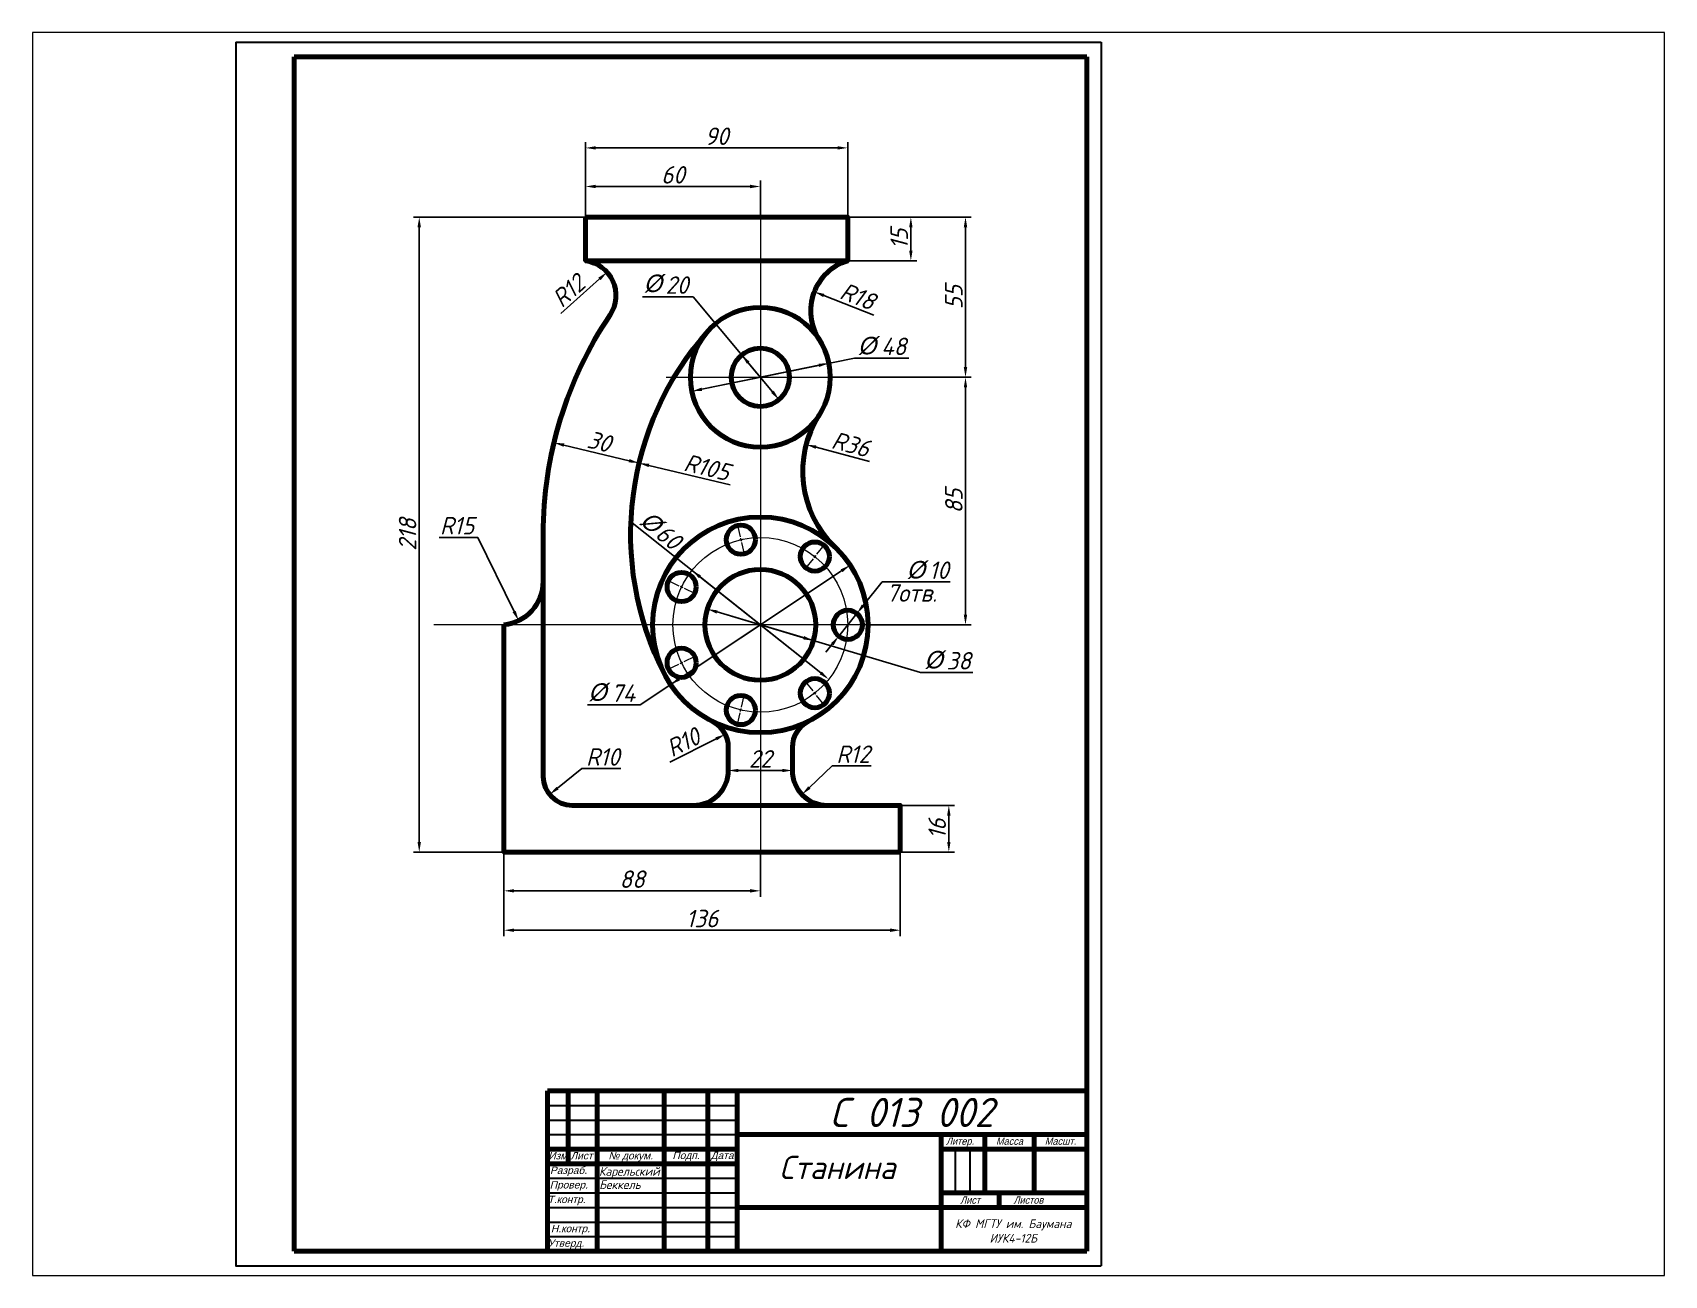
# Paper-space layout 'Layout1' of a CAD drawing. Header units: millimetres. Extents: x 1.05 to 9.45, y 0.8 to 7.2.
# The model-space entities are those that its viewports show. They can reach past a viewport. Long polylines and large blocks are cut down to what shows.
import ezdxf

# ---------------------------------------------------------------- set-up
doc = ezdxf.new("R2010")
doc.units = ezdxf.units.MM
doc.header["$MEASUREMENT"] = 0
doc.header["$PDMODE"] = 35
doc.header["$PDSIZE"] = 2
doc.linetypes.add('CENTER2', pattern=[28.575, 19.05, -3.175, 3.175, -3.175])
for name, color, linetype, lineweight in [('1', 5, 'Continuous', 20), ('axis', 1, 'CENTER2', 20), ('Обводка', 7, 'Continuous', 100), ('Осевые линии', 10, 'CENTER2', 5), ('Простановка размеров', 5, 'Continuous', 5)]:
    doc.layers.add(name, color=color, linetype=linetype, lineweight=lineweight)
doc.styles.add('ESKDWIN', font='arial.ttf', dxfattribs={"width": 0.9, "oblique": 15, "height": 3.5})
doc.styles.get("Standard").update_dxf_attribs({"font": '', "oblique": 15, "height": 3})
doc.styles.add('гост', font='', dxfattribs={"oblique": 15, "height": 6})
doc.styles.add('стиль1', font='comic.ttf', dxfattribs={"oblique": 15, "height": 6})
doc.styles.get('Standard').set_extended_font_data('GOST type B')
doc.styles.get('гост').set_extended_font_data('GOST type B')
doc.dimstyles.new('гост', dxfattribs={"dimtxt": 6, "dimasz": 3.5, "dimexe": 2, "dimexo": 0, "dimgap": 1, "dimtad": 1, "dimdec": 0, "dimrnd": 0.1, "dimdsep": 46, "dimtxsty": 'гост', "dimcen": -2, "dimaunit": 1, "dimadec": 0, "dimazin": 0, "dimtm": 1e-09, "dimtfac": 1, "dimtdec": 0, "dimtmove": 0, "dimatfit": 3, "dimfxl": 1, "dimtolj": 1, "dimarcsym": 0})
doc.dimstyles.new('Копия гост', dxfattribs={"dimtxt": 6, "dimasz": 3.5, "dimexe": 2, "dimexo": 0, "dimgap": 1, "dimtad": 1, "dimdec": 0, "dimrnd": 0.1, "dimdsep": 46, "dimtxsty": 'гост', "dimcen": -2, "dimaunit": 1, "dimadec": 0, "dimazin": 0, "dimtm": 1e-09, "dimtfac": 1, "dimtdec": 0, "dimtmove": 1, "dimatfit": 3, "dimfxl": 1, "dimtolj": 1, "dimarcsym": 0})
doc.dimstyles.new('Копия(2) гост', dxfattribs={"dimtxt": 6, "dimasz": 3.5, "dimexe": 2, "dimexo": 0, "dimgap": 1, "dimtad": 1, "dimdec": 0, "dimrnd": 0.1, "dimdsep": 46, "dimtxsty": 'гост', "dimcen": -2, "dimaunit": 1, "dimadec": 0, "dimazin": 0, "dimtm": 1e-09, "dimtfac": 1, "dimtdec": 0, "dimtmove": 2, "dimatfit": 3, "dimfxl": 1, "dimtolj": 1, "dimarcsym": 0})
doc.dimstyles.new('Копия(3) гост', dxfattribs={"dimtxt": 6, "dimasz": 3.5, "dimexe": 2, "dimexo": 0, "dimgap": 1, "dimtad": 1, "dimtih": 1, "dimtoh": 1, "dimdec": 0, "dimrnd": 0.1, "dimdsep": 46, "dimtxsty": 'гост', "dimcen": -2, "dimaunit": 1, "dimadec": 0, "dimazin": 0, "dimtm": 1e-09, "dimtfac": 1, "dimtdec": 0, "dimtmove": 1, "dimatfit": 3, "dimfxl": 1, "dimtolj": 1, "dimarcsym": 0})
doc.dimstyles.new('Копия(4) гост', dxfattribs={"dimtxt": 6, "dimasz": 3.5, "dimexe": 2, "dimexo": 0, "dimgap": 1, "dimtad": 1, "dimtoh": 1, "dimdec": 0, "dimrnd": 0.1, "dimdsep": 46, "dimtxsty": 'гост', "dimcen": -2, "dimaunit": 1, "dimadec": 0, "dimazin": 0, "dimtm": 1e-09, "dimtfac": 1, "dimtdec": 0, "dimtmove": 1, "dimatfit": 3, "dimfxl": 1, "dimtolj": 1, "dimarcsym": 0})

psp = doc.layouts.get("Layout1")

msp = doc.modelspace()

# ---------------------------------------------------------------- texts
at = {"attachment_point": 1, "style": 'гост'}
for s, width, insert, char_height in [('\\pxqc;С 013 002', 117.6629, (173.11, 57.62), 10), ('Карельский', 21.4431, (124.63, 33.87), 3), ('\\pxqc;Станина', 117.6629, (147.58, 37.74), 8), ('Беккель', 21.4431, (124.7, 29.33), 3), ('\\pxqc;КФ МГТУ им. Баумана\\PИУК4-12Б', 47.9201, (242.85, 15.92), 3)]:
    msp.add_mtext_dynamic_manual_height_columns(s, width=width, gutter_width=30, heights=[0], dxfattribs=dict(at, insert=insert, char_height=char_height))
at = {"layer": 'Простановка размеров', "char_height": 6, "attachment_point": 1}
for s, width, insert, style in [('Ø', 23.8355, (139.96, 340.26), 'стиль1'), ('Ø', 23.8355, (213.45, 318.88), 'стиль1'), ('Ø', 23.8355, (230.21, 241.93), 'стиль1'), ('7отв.', 17.6051, (223.28, 233.94), 'гост'), ('Ø', 23.8355, (236.3, 211.05), 'стиль1'), ('Ø', 23.8355, (120.96, 199.93), 'стиль1')]:
    msp.add_mtext_dynamic_manual_height_columns(s, width=width, gutter_width=30, heights=[0], dxfattribs=dict(at, insert=insert, style=style))
at = {"layer": 'Простановка размеров', "insert": (142.02, 259.62), "char_height": 6, "attachment_point": 1, "rotation": 320.9649, "style": 'стиль1'}
msp.add_mtext_dynamic_manual_height_columns('Ø', width=23.8355, gutter_width=30, heights=[0], dxfattribs=at)

# ---------------------------------------------------------------- blocks, each defined once
blk = doc.blocks.new('ramka')
at = {"lineweight": 30}
for p, q in [((0, 420), (297, 420)), ((297, 420), (297, 0))]:
    blk.add_line(p, q, dxfattribs=at)
at = {"lineweight": 100}
for p, q in [((292, 415), (20, 415)), ((20, 5), (20, 415)), ((292, 415), (292, 5))]:
    blk.add_line(p, q, dxfattribs=at)
at = {"layer": '1', "color": 0, "linetype": 'Continuous'}
blk.add_line((292, 60), (107, 60), dxfattribs=at)
at = {"layer": '1', "color": 0, "lineweight": 100}
for p, q in [((107, 60), (292, 60)), ((114, 35), (114, 60)), ((124, 5), (124, 60)), ((147, 5), (147, 60)), ((162, 5), (162, 60)), ((172, 5), (172, 60)), ((172, 45), (292, 45)), ((242, 5), (242, 45)), ((257, 25), (257, 45)), ((274, 25), (274, 45)), ((107, 40), (172, 40)), ((242, 40), (292, 40)), ((107, 35), (172, 35)), ((242, 25), (292, 25)), ((262, 20), (262, 25)), ((262, 20), (262, 25)), ((172, 20), (292, 20)), ((20, 5), (292, 5))]:
    blk.add_line(p, q, dxfattribs=at)
at = {"layer": '1', "color": 0, "linetype": 'Continuous', "lineweight": 100}
blk.add_line((107, 60), (107, 5), dxfattribs=at)
at = {"layer": '1', "color": 0, "lineweight": 30}
for p, q in [((107, 55), (172, 55)), ((107, 50), (172, 50)), ((107, 45), (172, 45)), ((247, 25), (247, 40)), ((252, 25), (252, 40)), ((107, 30), (172, 30)), ((107, 25), (172, 25)), ((107, 20), (172, 20)), ((107, 15), (172, 15)), ((107, 10), (172, 10))]:
    blk.add_line(p, q, dxfattribs=at)
at = {"layer": '1', "color": 0}
blk.add_line((274, 25), (274, 45), dxfattribs=at)
at = {"layer": '1', "color": 0, "lineweight": 30}
blk.add_lwpolyline([(0, 420), (0, 0), (297, 0)], dxfattribs=at)
at = {"layer": 'axis'}
blk.add_line((0, 420), (0, 420), dxfattribs=at)
at = {"layer": '1', "color": 0, "char_height": 2.5, "style": 'ESKDWIN'}
for s, insert, width, attachment_point in [('{\\fArial CE|b0|i0|c204|p34;Литер.}', (243.72, 44), 13.2814, 1), ('{\\fArial CE|b0|i0|c204|p34;Масса}', (265.5, 42.73), 17, 5), ('{\\fArial CE|b0|i0|c204|p34;Масшт.}', (283, 42.73), 18, 5), ('{\\fArial CE|b0|i0|c204|p34;Лист}', (252, 22.5), 20, 5), ('{\\fArial CE|b0|i0|c204|p34;Листов}', (272, 22.5), 20, 5)]:
    blk.add_mtext(s, dxfattribs=dict(at, insert=insert, width=width, attachment_point=attachment_point))
at = {"layer": '1', "color": 0, "char_height": 2.5}
for s, insert, width, attachment_point in [('{\\fArial CE|b0|i0|c204|p34;Изм}', (110.5, 37.73), 6.3066, 5), ('{\\fArial CE|b0|i0|c204|p34;Разраб.}', (107.81, 34), 16.1913, 1), ('{\\fArial CE|b0|i0|c204|p34;Лист}', (114.85, 39), 9.1528, 1), ('{\\fArial|b0|i0|c204|p34;№ \\fArial CE|b0|i0|c204|p34;докум.}', (135.5, 39), 22.323, 2), ('{\\fArial CE|b0|i0|c204|p34;Подп.}', (154.5, 37.5), 15, 5), ('{\\fArial CE|b0|i0|c204|p34;Дата}', (166.87, 37.5), 7.4659, 5), ('{\\fArial CE|b0|i0|c204|p34;Провер.}', (107.72, 29), 16.278, 1), ('{\\fArial CE|b0|i0|c204|p34;Т.контр.}', (107, 24), 17, 1), ('{\\fArial CE|b0|i0|c204|p34;Н.контр.}', (108.14, 14), 15.8614, 1), ('{\\fArial CE|b0|i0|c204|p34;Утверд.}', (107, 9), 17, 1)]:
    blk.add_mtext(s, dxfattribs=dict(at, insert=insert, width=width, attachment_point=attachment_point))
blk = doc.blocks.new('*D2')
at = {"layer": 'Defpoints', "color": 0, "transparency": 16777216}
for p in [(210, 360), (231.65, 360), (210, 345)]:
    blk.add_point(p, dxfattribs=at)
at = {"layer": 'Простановка размеров', "color": 0, "lineweight": -2, "transparency": 16777216}
for p, q in [((210, 360), (233.65, 360)), ((231.65, 348.5), (231.65, 356.5)), ((210, 345), (233.65, 345))]:
    blk.add_line(p, q, dxfattribs=at)
at = {"layer": 'Простановка размеров', "color": 0, "transparency": 16777216}
for points in [[(231.07, 356.5), (232.23, 356.5), (231.65, 360)], [(231.07, 348.5), (232.23, 348.5), (231.65, 345)]]:
    blk.add_solid(points, dxfattribs=at)
at = {"layer": 'Простановка размеров', "color": 0, "transparency": 16777216, "insert": (227.65, 352.5), "char_height": 6, "attachment_point": 5, "rotation": 90, "style": 'гост'}
blk.add_mtext('\\A1;15', dxfattribs=at)
blk = doc.blocks.new('*D3')
at = {"layer": 'Defpoints', "color": 0, "transparency": 16777216}
for p in [(210, 360), (250.4, 360), (204, 305)]:
    blk.add_point(p, dxfattribs=at)
at = {"layer": 'Простановка размеров', "color": 0, "lineweight": -2, "transparency": 16777216}
for p, q in [((210, 360), (252.4, 360)), ((250.4, 308.5), (250.4, 356.5)), ((204, 305), (252.4, 305))]:
    blk.add_line(p, q, dxfattribs=at)
at = {"layer": 'Простановка размеров', "color": 0, "transparency": 16777216}
for points in [[(249.82, 356.5), (250.98, 356.5), (250.4, 360)], [(249.82, 308.5), (250.98, 308.5), (250.4, 305)]]:
    blk.add_solid(points, dxfattribs=at)
at = {"layer": 'Простановка размеров', "color": 0, "transparency": 16777216, "insert": (246.4, 332.5), "char_height": 6, "attachment_point": 5, "rotation": 90, "style": 'гост'}
blk.add_mtext('\\A1;55', dxfattribs=at)
blk = doc.blocks.new('*D4')
at = {"layer": 'Defpoints', "color": 0, "transparency": 16777216}
for p in [(204, 305), (217, 220), (250.4, 220)]:
    blk.add_point(p, dxfattribs=at)
at = {"layer": 'Простановка размеров', "color": 0, "lineweight": -2, "transparency": 16777216}
for p, q in [((204, 305), (252.4, 305)), ((250.4, 301.5), (250.4, 223.5)), ((217, 220), (252.4, 220))]:
    blk.add_line(p, q, dxfattribs=at)
at = {"layer": 'Простановка размеров', "color": 0, "transparency": 16777216}
for points in [[(249.82, 301.5), (250.98, 301.5), (250.4, 305)], [(249.82, 223.5), (250.98, 223.5), (250.4, 220)]]:
    blk.add_solid(points, dxfattribs=at)
at = {"layer": 'Простановка размеров', "color": 0, "transparency": 16777216, "insert": (246.4, 262.5), "char_height": 6, "attachment_point": 5, "rotation": 90, "style": 'гост'}
blk.add_mtext('\\A1;85', dxfattribs=at)
blk = doc.blocks.new('*D5')
at = {"layer": 'Defpoints', "color": 0, "transparency": 16777216}
for p in [(180, 370.5), (120, 360), (180, 360)]:
    blk.add_point(p, dxfattribs=at)
at = {"layer": 'Простановка размеров', "color": 0, "lineweight": -2, "transparency": 16777216}
for p, q in [((120, 360), (120, 372.5)), ((123.5, 370.5), (176.5, 370.5)), ((180, 360), (180, 372.5))]:
    blk.add_line(p, q, dxfattribs=at)
at = {"layer": 'Простановка размеров', "color": 0, "transparency": 16777216}
for points in [[(123.5, 371.09), (123.5, 369.92), (120, 370.5)], [(176.5, 371.09), (176.5, 369.92), (180, 370.5)]]:
    blk.add_solid(points, dxfattribs=at)
at = {"layer": 'Простановка размеров', "color": 0, "transparency": 16777216, "insert": (150, 374.5), "char_height": 6, "attachment_point": 5, "style": 'гост'}
blk.add_mtext('\\A1;60', dxfattribs=at)
blk = doc.blocks.new('*D6')
at = {"layer": 'Defpoints', "color": 0, "transparency": 16777216}
for p in [(210, 383.75), (120, 360), (210, 360)]:
    blk.add_point(p, dxfattribs=at)
at = {"layer": 'Простановка размеров', "color": 0, "lineweight": -2, "transparency": 16777216}
for p, q in [((120, 360), (120, 385.75)), ((123.5, 383.75), (206.5, 383.75)), ((210, 360), (210, 385.75))]:
    blk.add_line(p, q, dxfattribs=at)
at = {"layer": 'Простановка размеров', "color": 0, "transparency": 16777216}
for points in [[(123.5, 384.33), (123.5, 383.17), (120, 383.75)], [(206.5, 384.33), (206.5, 383.17), (210, 383.75)]]:
    blk.add_solid(points, dxfattribs=at)
at = {"layer": 'Простановка размеров', "color": 0, "transparency": 16777216, "insert": (165, 387.75), "char_height": 6, "attachment_point": 5, "style": 'гост'}
blk.add_mtext('\\A1;90', dxfattribs=at)
blk = doc.blocks.new('*D7')
at = {"layer": 'Defpoints', "color": 0, "transparency": 16777216}
for p in [(228, 158), (228, 142), (244.68, 142)]:
    blk.add_point(p, dxfattribs=at)
at = {"layer": 'Простановка размеров', "color": 0, "lineweight": -2, "transparency": 16777216}
for p, q in [((228, 158), (246.68, 158)), ((244.68, 154.5), (244.68, 145.5)), ((228, 142), (246.68, 142))]:
    blk.add_line(p, q, dxfattribs=at)
at = {"layer": 'Простановка размеров', "color": 0, "transparency": 16777216}
for points in [[(244.1, 154.5), (245.27, 154.5), (244.68, 158)], [(244.1, 145.5), (245.27, 145.5), (244.68, 142)]]:
    blk.add_solid(points, dxfattribs=at)
at = {"layer": 'Простановка размеров', "color": 0, "transparency": 16777216, "insert": (240.68, 150), "char_height": 6, "attachment_point": 5, "rotation": 90, "style": 'гост'}
blk.add_mtext('\\A1;16', dxfattribs=at)
blk = doc.blocks.new('*D8')
at = {"layer": 'Defpoints', "color": 0, "transparency": 16777216}
for p in [(92, 142), (180, 142), (180, 128.69)]:
    blk.add_point(p, dxfattribs=at)
at = {"layer": 'Простановка размеров', "color": 0, "lineweight": -2, "transparency": 16777216}
for p, q in [((92, 142), (92, 126.69)), ((180, 142), (180, 126.69)), ((95.5, 128.69), (176.5, 128.69))]:
    blk.add_line(p, q, dxfattribs=at)
at = {"layer": 'Простановка размеров', "color": 0, "transparency": 16777216}
for points in [[(95.5, 129.28), (95.5, 128.11), (92, 128.69)], [(176.5, 129.28), (176.5, 128.11), (180, 128.69)]]:
    blk.add_solid(points, dxfattribs=at)
at = {"layer": 'Простановка размеров', "color": 0, "transparency": 16777216, "insert": (136, 132.69), "char_height": 6, "attachment_point": 5, "style": 'гост'}
blk.add_mtext('\\A1;88', dxfattribs=at)
blk = doc.blocks.new('*D9')
at = {"layer": 'Defpoints', "color": 0, "transparency": 16777216}
for p in [(92, 142), (228, 142), (228, 115.17)]:
    blk.add_point(p, dxfattribs=at)
at = {"layer": 'Простановка размеров', "color": 0, "lineweight": -2, "transparency": 16777216}
for p, q in [((92, 142), (92, 113.17)), ((228, 142), (228, 113.17)), ((95.5, 115.17), (224.5, 115.17))]:
    blk.add_line(p, q, dxfattribs=at)
at = {"layer": 'Простановка размеров', "color": 0, "transparency": 16777216}
for points in [[(95.5, 115.76), (95.5, 114.59), (92, 115.17)], [(224.5, 115.76), (224.5, 114.59), (228, 115.17)]]:
    blk.add_solid(points, dxfattribs=at)
at = {"layer": 'Простановка размеров', "color": 0, "transparency": 16777216, "insert": (160, 119.18), "char_height": 6, "attachment_point": 5, "style": 'гост'}
blk.add_mtext('\\A1;136', dxfattribs=at)
blk = doc.blocks.new('*D10')
at = {"layer": 'Defpoints', "color": 0, "transparency": 16777216}
for p in [(62.94, 360), (120, 360), (92, 142)]:
    blk.add_point(p, dxfattribs=at)
at = {"layer": 'Простановка размеров', "color": 0, "lineweight": -2, "transparency": 16777216}
for p, q in [((120, 360), (60.94, 360)), ((62.94, 145.5), (62.94, 356.5)), ((92, 142), (60.94, 142))]:
    blk.add_line(p, q, dxfattribs=at)
at = {"layer": 'Простановка размеров', "color": 0, "transparency": 16777216}
for points in [[(62.35, 356.5), (63.52, 356.5), (62.94, 360)], [(62.35, 145.5), (63.52, 145.5), (62.94, 142)]]:
    blk.add_solid(points, dxfattribs=at)
at = {"layer": 'Простановка размеров', "color": 0, "transparency": 16777216, "insert": (58.94, 251), "char_height": 6, "attachment_point": 5, "rotation": 90, "style": 'гост'}
blk.add_mtext('\\A1;218', dxfattribs=at)
blk = doc.blocks.new('*D11')
at = {"layer": 'Defpoints', "color": 0, "transparency": 16777216}
for p in [(127.4, 341.1), (118.46, 333.1)]:
    blk.add_point(p, dxfattribs=at)
at = {"layer": 'Простановка размеров', "color": 0, "lineweight": -2, "transparency": 16777216}
blk.add_line((111.52, 326.89), (124.79, 338.77), dxfattribs=at)
at = {"layer": 'Простановка размеров', "color": 0, "transparency": 16777216}
blk.add_solid([(124.4, 339.2), (125.18, 338.33), (127.4, 341.1)], dxfattribs=at)
at = {"layer": 'Простановка размеров', "color": 0, "transparency": 16777216, "insert": (114.19, 334.64), "char_height": 6, "attachment_point": 5, "rotation": 41.8279, "style": 'гост'}
blk.add_mtext('\\A1;R12', dxfattribs=at)
blk = doc.blocks.new('*D12')
at = {"layer": 'Defpoints', "color": 0, "transparency": 16777216}
for p in [(198.51, 334.35), (215.28, 327.79)]:
    blk.add_point(p, dxfattribs=at)
at = {"layer": 'Простановка размеров', "color": 0, "lineweight": -2, "transparency": 16777216}
blk.add_line((218.92, 326.37), (201.77, 333.07), dxfattribs=at)
at = {"layer": 'Простановка размеров', "color": 0, "transparency": 16777216}
blk.add_solid([(201.99, 333.62), (201.56, 332.53), (198.51, 334.35)], dxfattribs=at)
at = {"layer": 'Простановка размеров', "color": 0, "transparency": 16777216, "insert": (213.43, 332.81), "char_height": 6, "attachment_point": 5, "rotation": 338.6382, "style": 'гост'}
blk.add_mtext('\\A1;R18', dxfattribs=at)
blk = doc.blocks.new('*D13')
at = {"layer": 'Defpoints', "color": 0, "transparency": 16777216}
for p in [(195.75, 281.89), (230.55, 272.67)]:
    blk.add_point(p, dxfattribs=at)
at = {"layer": 'Простановка размеров', "color": 0, "lineweight": -2, "transparency": 16777216}
blk.add_line((217.48, 276.13), (199.13, 281), dxfattribs=at)
at = {"layer": 'Простановка размеров', "color": 0, "transparency": 16777216}
blk.add_solid([(199.28, 281.56), (198.98, 280.43), (195.75, 281.89)], dxfattribs=at)
at = {"layer": 'Простановка размеров', "color": 0, "transparency": 16777216, "insert": (211.02, 281.99), "char_height": 6, "attachment_point": 5, "rotation": 345.1585, "style": 'гост'}
blk.add_mtext('\\A1;R36', dxfattribs=at)
blk = doc.blocks.new('*D14')
at = {"layer": 'Defpoints', "color": 0, "transparency": 16777216}
for p in [(167.94, 182.42), (159, 177.95)]:
    blk.add_point(p, dxfattribs=at)
at = {"layer": 'Простановка размеров', "color": 0, "lineweight": -2, "transparency": 16777216}
blk.add_line((148.89, 172.9), (164.81, 180.86), dxfattribs=at)
at = {"layer": 'Простановка размеров', "color": 0, "transparency": 16777216}
blk.add_solid([(164.55, 181.38), (165.07, 180.34), (167.94, 182.42)], dxfattribs=at)
at = {"layer": 'Простановка размеров', "color": 0, "transparency": 16777216, "insert": (153.5, 179.67), "char_height": 6, "attachment_point": 5, "rotation": 26.5573, "style": 'гост'}
blk.add_mtext('\\A1;R10', dxfattribs=at)
blk = doc.blocks.new('*D15')
at = {"layer": 'Defpoints', "color": 0, "transparency": 16777216}
for p in [(138.35, 275.55), (240.47, 251.11)]:
    blk.add_point(p, dxfattribs=at)
at = {"layer": 'Простановка размеров', "color": 0, "lineweight": -2, "transparency": 16777216}
blk.add_line((169.69, 268.05), (141.76, 274.73), dxfattribs=at)
at = {"layer": 'Простановка размеров', "color": 0, "transparency": 16777216}
blk.add_solid([(141.89, 275.3), (141.62, 274.16), (138.35, 275.55)], dxfattribs=at)
at = {"layer": 'Простановка размеров', "color": 0, "transparency": 16777216, "insert": (161.65, 274.08), "char_height": 6, "attachment_point": 5, "rotation": 346.5398, "style": 'гост'}
blk.add_mtext('\\A1;R105', dxfattribs=at)
blk = doc.blocks.new('*D16')
at = {"layer": 'Defpoints', "color": 0, "transparency": 16777216}
for p in [(109.18, 282.53), (109.18, 282.53), (138.35, 275.55)]:
    blk.add_point(p, dxfattribs=at)
at = {"layer": 'Простановка размеров', "color": 0, "lineweight": -2, "transparency": 16777216}
for p, q in [((109.18, 282.53), (109.64, 284.47)), ((134.95, 276.36), (112.58, 281.72)), ((138.35, 275.55), (138.82, 277.49))]:
    blk.add_line(p, q, dxfattribs=at)
at = {"layer": 'Простановка размеров', "color": 0, "transparency": 16777216}
for points in [[(112.72, 282.28), (112.44, 281.15), (109.18, 282.53)], [(135.08, 276.93), (134.81, 275.79), (138.35, 275.55)]]:
    blk.add_solid(points, dxfattribs=at)
at = {"layer": 'Простановка размеров', "color": 0, "transparency": 16777216, "insert": (124.7, 282.93), "char_height": 6, "attachment_point": 5, "rotation": 346.5398, "style": 'гост'}
blk.add_mtext('\\A1;30', dxfattribs=at)
blk = doc.blocks.new('*D17')
at = {"layer": 'Defpoints', "color": 0, "transparency": 16777216}
for p in [(169, 170), (191, 170), (191, 170)]:
    blk.add_point(p, dxfattribs=at)
at = {"layer": 'Простановка размеров', "color": 0, "lineweight": -2, "transparency": 16777216}
for p, q in [((169, 170), (169, 172)), ((172.5, 170), (187.5, 170)), ((191, 170), (191, 172))]:
    blk.add_line(p, q, dxfattribs=at)
at = {"layer": 'Простановка размеров', "color": 0, "transparency": 16777216}
for points in [[(172.5, 170.58), (172.5, 169.42), (169, 170)], [(187.5, 170.58), (187.5, 169.42), (191, 170)]]:
    blk.add_solid(points, dxfattribs=at)
at = {"layer": 'Простановка размеров', "color": 0, "transparency": 16777216, "insert": (180, 174), "char_height": 6, "attachment_point": 5, "style": 'гост'}
blk.add_mtext('\\A1;22', dxfattribs=at)
blk = doc.blocks.new('*D18')
at = {"layer": 'Defpoints', "color": 0, "transparency": 16777216}
for p in [(156.53, 238.69), (203.47, 201.31)]:
    blk.add_point(p, dxfattribs=at)
at = {"layer": 'Простановка размеров', "color": 0, "lineweight": -2, "transparency": 16777216}
blk.add_line((135.97, 255.06), (200.73, 203.49), dxfattribs=at)
at = {"layer": 'Простановка размеров', "color": 0, "transparency": 16777216}
blk.add_solid([(201.09, 203.95), (200.37, 203.04), (203.47, 201.31)], dxfattribs=at)
at = {"layer": 'Простановка размеров', "color": 0, "transparency": 16777216, "insert": (145.68, 252.45), "char_height": 6, "attachment_point": 5, "rotation": 321.4685, "style": 'гост'}
blk.add_mtext('\\A1;  60', dxfattribs=at)
blk = doc.blocks.new('*D19')
at = {"layer": 'Defpoints', "color": 0, "transparency": 16777216}
for p in [(156.53, 238.69), (203.47, 201.31)]:
    blk.add_point(p, dxfattribs=at)
at = {"layer": 'Простановка размеров', "color": 0, "lineweight": -2, "transparency": 16777216}
blk.add_line((159.27, 236.51), (200.73, 203.49), dxfattribs=at)
at = {"layer": 'Простановка размеров', "color": 0, "transparency": 16777216}
for points in [[(159.63, 236.96), (158.91, 236.05), (156.53, 238.69)], [(201.09, 203.95), (200.37, 203.04), (203.47, 201.31)]]:
    blk.add_solid(points, dxfattribs=at)
blk = doc.blocks.new('*D20')
at = {"layer": 'Defpoints', "color": 0, "transparency": 16777216}
for p in [(161.79, 225.42), (198.21, 214.58)]:
    blk.add_point(p, dxfattribs=at)
at = {"layer": 'Простановка размеров', "color": 0, "lineweight": -2, "transparency": 16777216}
for p, q in [((234.92, 203.66), (165.14, 224.42)), ((252.97, 203.66), (234.92, 203.66))]:
    blk.add_line(p, q, dxfattribs=at)
at = {"layer": 'Простановка размеров', "color": 0, "transparency": 16777216}
blk.add_solid([(165.31, 224.98), (164.98, 223.86), (161.79, 225.42)], dxfattribs=at)
at = {"layer": 'Простановка размеров', "color": 0, "transparency": 16777216, "insert": (244.44, 207.67), "char_height": 6, "attachment_point": 5, "style": 'гост'}
blk.add_mtext('\\A1;  38', dxfattribs=at)
blk = doc.blocks.new('*D21')
at = {"layer": 'Defpoints', "color": 0, "transparency": 16777216}
for p in [(161.79, 225.42), (198.21, 214.58)]:
    blk.add_point(p, dxfattribs=at)
at = {"layer": 'Простановка размеров', "color": 0, "lineweight": -2, "transparency": 16777216}
blk.add_line((194.86, 215.58), (165.14, 224.42), dxfattribs=at)
at = {"layer": 'Простановка размеров', "color": 0, "transparency": 16777216}
for points in [[(165.31, 224.98), (164.98, 223.86), (161.79, 225.42)], [(195.02, 216.14), (194.69, 215.02), (198.21, 214.58)]]:
    blk.add_solid(points, dxfattribs=at)
blk = doc.blocks.new('*D22')
at = {"layer": 'Defpoints', "color": 0, "transparency": 16777216}
for p in [(173.6, 312.68), (186.4, 297.32)]:
    blk.add_point(p, dxfattribs=at)
at = {"layer": 'Простановка размеров', "color": 0, "lineweight": -2, "transparency": 16777216}
for p, q in [((139.51, 332.65), (156.96, 332.65)), ((156.96, 332.65), (184.16, 300.01))]:
    blk.add_line(p, q, dxfattribs=at)
at = {"layer": 'Простановка размеров', "color": 0, "transparency": 16777216}
blk.add_solid([(184.61, 300.38), (183.71, 299.63), (186.4, 297.32)], dxfattribs=at)
at = {"layer": 'Простановка размеров', "color": 0, "transparency": 16777216, "insert": (147.73, 336.65), "char_height": 6, "attachment_point": 5, "style": 'гост'}
blk.add_mtext('\\A1;  20', dxfattribs=at)
blk = doc.blocks.new('*D23')
at = {"layer": 'Defpoints', "color": 0, "transparency": 16777216}
for p in [(203.51, 309.82), (156.49, 300.18)]:
    blk.add_point(p, dxfattribs=at)
at = {"layer": 'Простановка размеров', "color": 0, "lineweight": -2, "transparency": 16777216}
for p, q in [((212.29, 311.61), (159.92, 300.89)), ((230.94, 311.61), (212.29, 311.61))]:
    blk.add_line(p, q, dxfattribs=at)
at = {"layer": 'Простановка размеров', "color": 0, "transparency": 16777216}
blk.add_solid([(159.8, 301.46), (160.03, 300.32), (156.49, 300.18)], dxfattribs=at)
at = {"layer": 'Простановка размеров', "color": 0, "transparency": 16777216, "insert": (222.12, 315.61), "char_height": 6, "attachment_point": 5, "style": 'гост'}
blk.add_mtext('\\A1;  48', dxfattribs=at)
blk = doc.blocks.new('*D24')
at = {"layer": 'Defpoints', "color": 0, "transparency": 16777216}
for p in [(203.51, 309.82), (156.49, 300.18)]:
    blk.add_point(p, dxfattribs=at)
at = {"layer": 'Простановка размеров', "color": 0, "lineweight": -2, "transparency": 16777216}
blk.add_line((200.08, 309.11), (159.92, 300.89), dxfattribs=at)
at = {"layer": 'Простановка размеров', "color": 0, "transparency": 16777216}
for points in [[(199.97, 309.68), (200.2, 308.54), (203.51, 309.82)], [(159.8, 301.46), (160.03, 300.32), (156.49, 300.18)]]:
    blk.add_solid(points, dxfattribs=at)
blk = doc.blocks.new('*D25')
at = {"layer": 'Defpoints', "color": 0, "transparency": 16777216}
for p in [(173.6, 312.68), (186.4, 297.32)]:
    blk.add_point(p, dxfattribs=at)
at = {"layer": 'Простановка размеров', "color": 0, "lineweight": -2, "transparency": 16777216}
blk.add_line((184.16, 300.01), (175.84, 309.99), dxfattribs=at)
at = {"layer": 'Простановка размеров', "color": 0, "transparency": 16777216}
for points in [[(176.29, 310.37), (175.39, 309.62), (173.6, 312.68)], [(184.61, 300.38), (183.71, 299.63), (186.4, 297.32)]]:
    blk.add_solid(points, dxfattribs=at)
blk = doc.blocks.new('*D26')
at = {"layer": 'Defpoints', "color": 0, "transparency": 16777216}
for p in [(210.8, 240.51), (149.2, 199.49)]:
    blk.add_point(p, dxfattribs=at)
at = {"layer": 'Простановка размеров', "color": 0, "lineweight": -2, "transparency": 16777216}
for p, q in [((138.76, 192.54), (207.88, 238.57)), ((120.72, 192.54), (138.76, 192.54))]:
    blk.add_line(p, q, dxfattribs=at)
at = {"layer": 'Простановка размеров', "color": 0, "transparency": 16777216}
blk.add_solid([(207.56, 239.05), (208.21, 238.08), (210.8, 240.51)], dxfattribs=at)
at = {"layer": 'Простановка размеров', "color": 0, "transparency": 16777216, "insert": (129.24, 196.54), "char_height": 6, "attachment_point": 5, "style": 'гост'}
blk.add_mtext('\\A1;  74', dxfattribs=at)
blk = doc.blocks.new('*D27')
at = {"layer": 'Defpoints', "color": 0, "transparency": 16777216}
for p in [(210.8, 240.51), (149.2, 199.49)]:
    blk.add_point(p, dxfattribs=at)
at = {"layer": 'Простановка размеров', "color": 0, "lineweight": -2, "transparency": 16777216}
blk.add_line((152.12, 201.43), (207.88, 238.57), dxfattribs=at)
at = {"layer": 'Простановка размеров', "color": 0, "transparency": 16777216}
for points in [[(207.56, 239.05), (208.21, 238.08), (210.8, 240.51)], [(151.79, 201.92), (152.44, 200.95), (149.2, 199.49)]]:
    blk.add_solid(points, dxfattribs=at)
blk = doc.blocks.new('*D28')
at = {"layer": 'Defpoints', "color": 0, "transparency": 16777216}
for p in [(213.12, 223.91), (206.88, 216.09)]:
    blk.add_point(p, dxfattribs=at)
at = {"layer": 'Простановка размеров', "color": 0, "lineweight": -2, "transparency": 16777216}
for p, q in [((221.77, 234.77), (215.3, 226.65)), ((245.18, 234.77), (221.77, 234.77)), ((206.88, 216.09), (213.12, 223.91)), ((204.7, 213.35), (202.52, 210.62))]:
    blk.add_line(p, q, dxfattribs=at)
at = {"layer": 'Простановка размеров', "color": 0, "transparency": 16777216}
for points in [[(214.84, 227.01), (215.75, 226.28), (213.12, 223.91)], [(204.25, 213.72), (205.16, 212.99), (206.88, 216.09)]]:
    blk.add_solid(points, dxfattribs=at)
at = {"layer": 'Простановка размеров', "color": 0, "transparency": 16777216, "insert": (233.97, 238.77), "char_height": 6, "attachment_point": 5, "style": 'гост'}
blk.add_mtext('\\A1;    10   ', dxfattribs=at)
blk = doc.blocks.new('*D29')
at = {"layer": 'Defpoints', "color": 0, "transparency": 16777216}
for p in [(203, 170), (194.28, 161.76)]:
    blk.add_point(p, dxfattribs=at)
at = {"layer": 'Простановка размеров', "color": 0, "lineweight": -2, "transparency": 16777216}
for p, q in [((204.69, 171.6), (196.82, 164.16)), ((217.99, 171.6), (204.69, 171.6))]:
    blk.add_line(p, q, dxfattribs=at)
at = {"layer": 'Простановка размеров', "color": 0, "transparency": 16777216}
blk.add_solid([(196.42, 164.58), (197.22, 163.74), (194.28, 161.76)], dxfattribs=at)
at = {"layer": 'Простановка размеров', "color": 0, "transparency": 16777216, "insert": (211.84, 175.6), "char_height": 6, "attachment_point": 5, "style": 'гост'}
blk.add_mtext('\\A1;R12', dxfattribs=at)
blk = doc.blocks.new('*D30')
at = {"layer": 'Defpoints', "color": 0, "transparency": 16777216}
for p in [(115.47, 168), (107.65, 161.76)]:
    blk.add_point(p, dxfattribs=at)
at = {"layer": 'Простановка размеров', "color": 0, "lineweight": -2, "transparency": 16777216}
for p, q in [((118.79, 170.65), (110.39, 163.94)), ((132.1, 170.65), (118.79, 170.65))]:
    blk.add_line(p, q, dxfattribs=at)
at = {"layer": 'Простановка размеров', "color": 0, "transparency": 16777216}
blk.add_solid([(110.03, 164.4), (110.75, 163.49), (107.65, 161.76)], dxfattribs=at)
at = {"layer": 'Простановка размеров', "color": 0, "transparency": 16777216, "insert": (125.95, 174.65), "char_height": 6, "attachment_point": 5, "style": 'гост'}
blk.add_mtext('\\A1;R10', dxfattribs=at)
blk = doc.blocks.new('*D31')
at = {"layer": 'Defpoints', "color": 0, "transparency": 16777216}
for p in [(90.47, 234.92), (97.05, 221.44)]:
    blk.add_point(p, dxfattribs=at)
at = {"layer": 'Простановка размеров', "color": 0, "lineweight": -2, "transparency": 16777216}
for p, q in [((69.78, 250.05), (83.08, 250.05)), ((83.08, 250.05), (95.51, 224.59))]:
    blk.add_line(p, q, dxfattribs=at)
at = {"layer": 'Простановка размеров', "color": 0, "transparency": 16777216}
blk.add_solid([(96.04, 224.84), (94.99, 224.33), (97.05, 221.44)], dxfattribs=at)
at = {"layer": 'Простановка размеров', "color": 0, "transparency": 16777216, "insert": (75.93, 254.05), "char_height": 6, "attachment_point": 5, "style": 'гост'}
blk.add_mtext('\\A1;R15', dxfattribs=at)
blk = doc.blocks.new('*U33')
at = {"layer": 'Осевые линии', "color": 0, "linetype": 'CENTER2', "transparency": 16777216}
for p, q in [((-5.12, 0), (-1, 0)), ((0, 0.5), (0, 0.76)), ((1, 0), (5.12, 0)), ((0, -0.62), (0, -0.5))]:
    blk.add_line(p, q, dxfattribs=at)
at = {"layer": 'Осевые линии', "color": 0, "linetype": 'Continuous', "transparency": 16777216}
for p, q in [((-0.5, 0), (0.5, 0)), ((0, -0.5), (0, 0.5))]:
    blk.add_line(p, q, dxfattribs=at)
blk = doc.blocks.new('*U34')
at = {"layer": 'Осевые линии', "color": 0, "linetype": 'CENTER2', "transparency": 16777216}
for p, q in [((-5.12, 0), (-1, 0)), ((0, 0.5), (0, 0.62)), ((1, 0), (5.12, 0)), ((0, -0.62), (0, -0.5))]:
    blk.add_line(p, q, dxfattribs=at)
at = {"layer": 'Осевые линии', "color": 0, "linetype": 'Continuous', "transparency": 16777216}
for p, q in [((-0.5, 0), (0.5, 0)), ((0, -0.5), (0, 0.5))]:
    blk.add_line(p, q, dxfattribs=at)
blk = doc.blocks.new('*U35')
at = {"layer": 'Осевые линии', "color": 0, "linetype": 'CENTER2', "transparency": 16777216}
for p, q in [((-5.12, 0), (-1, 0)), ((0, 0.5), (0, 0.62)), ((1, 0), (5.12, 0)), ((0, -0.62), (0, -0.5))]:
    blk.add_line(p, q, dxfattribs=at)
at = {"layer": 'Осевые линии', "color": 0, "linetype": 'Continuous', "transparency": 16777216}
for p, q in [((-0.5, 0), (0.5, 0)), ((0, -0.5), (0, 0.5))]:
    blk.add_line(p, q, dxfattribs=at)
blk = doc.blocks.new('*U36')
at = {"layer": 'Осевые линии', "color": 0, "linetype": 'CENTER2', "transparency": 16777216}
for p, q in [((0, 0.5), (0, 0.62)), ((-5.12, 0), (-1, 0)), ((0, -0.62), (0, -0.5)), ((1, 0), (5.12, 0))]:
    blk.add_line(p, q, dxfattribs=at)
at = {"layer": 'Осевые линии', "color": 0, "linetype": 'Continuous', "transparency": 16777216}
for p, q in [((0, -0.5), (0, 0.5)), ((-0.5, 0), (0.5, 0))]:
    blk.add_line(p, q, dxfattribs=at)
blk = doc.blocks.new('*U37')
at = {"layer": 'Осевые линии', "color": 0, "linetype": 'CENTER2', "transparency": 16777216}
for p, q in [((-5.12, 0), (-1, 0)), ((0, 0.5), (0, 0.62)), ((1, 0), (5.12, 0)), ((0, -0.62), (0, -0.5))]:
    blk.add_line(p, q, dxfattribs=at)
at = {"layer": 'Осевые линии', "color": 0, "linetype": 'Continuous', "transparency": 16777216}
for p, q in [((-0.5, 0), (0.5, 0)), ((0, -0.5), (0, 0.5))]:
    blk.add_line(p, q, dxfattribs=at)
blk = doc.blocks.new('*U38')
at = {"layer": 'Осевые линии', "color": 0, "linetype": 'CENTER2', "transparency": 16777216}
for p, q in [((-5.12, 0), (-1, 0)), ((0, 0.5), (0, 0.62)), ((1, 0), (5.12, 0)), ((0, -0.62), (0, -0.5))]:
    blk.add_line(p, q, dxfattribs=at)
at = {"layer": 'Осевые линии', "color": 0, "linetype": 'Continuous', "transparency": 16777216}
for p, q in [((-0.5, 0), (0.5, 0)), ((0, -0.5), (0, 0.5))]:
    blk.add_line(p, q, dxfattribs=at)
blk = doc.blocks.new('*U39')
at = {"layer": 'Осевые линии', "color": 0, "linetype": 'CENTER2', "transparency": 16777216}
for p, q in [((-5.12, 0), (-1, 0)), ((0, 0.5), (0, 0.62)), ((1, 0), (5.12, 0)), ((0, -0.62), (0, -0.5))]:
    blk.add_line(p, q, dxfattribs=at)
at = {"layer": 'Осевые линии', "color": 0, "linetype": 'Continuous', "transparency": 16777216}
for p, q in [((-0.5, 0), (0.5, 0)), ((0, -0.5), (0, 0.5))]:
    blk.add_line(p, q, dxfattribs=at)

# ---------------------------------------------------------------- dimensions: what is measured, and where the dimension line sits
at = {"layer": 'Простановка размеров'}
for base, p1, p2, picture, middle in [((210, 383.75), (120, 360), (210, 360), '*D6', (165, 387.75)), ((180, 370.5), (120, 360), (180, 360), '*D5', (150, 374.5)), ((191, 170), (169, 170), (191, 170), '*D17', (180, 174)), ((180, 128.69), (92, 142), (180, 142), '*D8', (136, 132.69)), ((228, 115.17), (92, 142), (228, 142), '*D9', (160, 119.18))]:
    dim = msp.add_linear_dim(base=base, p1=p1, p2=p2, dimstyle='гост', dxfattribs=at)
    dim.commit()
    dim.dimension.update_dxf_attribs({"geometry": picture, "text_midpoint": middle})
for base, p1, p2, picture, middle in [((62.94, 360), (92, 142), (120, 360), '*D10', (58.94, 251)), ((250.4, 360), (204, 305), (210, 360), '*D3', (246.4, 332.5)), ((231.65, 360), (210, 345), (210, 360), '*D2', (227.65, 352.5)), ((244.68, 142), (228, 158), (228, 142), '*D7', (240.68, 150))]:
    dim = msp.add_linear_dim(base=base, p1=p1, p2=p2, angle=90, dimstyle='гост', dxfattribs=at)
    dim.commit()
    dim.dimension.update_dxf_attribs({"geometry": picture, "text_midpoint": middle})
for center, mpoint, dimstyle, picture, middle in [((118.46, 333.1), (127.4, 341.1), 'гост', '*D11', (116.85, 331.66)), ((215.28, 327.79), (198.51, 334.35), 'гост', '*D12', (211.98, 329.08)), ((230.55, 272.67), (195.75, 281.89), 'гост', '*D13', (209.99, 278.12)), ((240.47, 251.11), (138.35, 275.55), 'гост', '*D15', (160.72, 270.19)), ((90.47, 234.92), (97.05, 221.44), 'Копия(4) гост', '*D31', (83.08, 250.05)), ((159, 177.95), (167.94, 182.42), 'гост', '*D14', (155.28, 176.1)), ((203, 170), (194.28, 161.76), 'Копия(3) гост', '*D29', (204.69, 171.6)), ((115.47, 168), (107.65, 161.76), 'Копия(3) гост', '*D30', (118.79, 170.65))]:
    dim = msp.add_radius_dim(center=center, mpoint=mpoint, dimstyle=dimstyle, dxfattribs=at)
    dim.commit()
    dim.dimension.update_dxf_attribs({"geometry": picture, "text_midpoint": middle, "dimtype": 164})
for p1, p2, text, dimstyle, picture, middle in [((173.6, 312.68), (186.4, 297.32), '  20', 'Копия(3) гост', '*D22', (156.96, 332.65)), ((186.4, 297.32), (173.6, 312.68), ' ', 'Копия(2) гост', '*D25', (159.37, 329.75)), ((203.51, 309.82), (156.49, 300.18), '  48', 'Копия(3) гост', '*D23', (212.29, 311.61)), ((203.51, 309.82), (156.49, 300.18), ' ', 'Копия(2) гост', '*D24', (111.82, 291.04)), ((156.53, 238.69), (203.47, 201.31), '  60', 'Копия гост', '*D18', (143.19, 249.32)), ((149.2, 199.49), (210.8, 240.51), ' ', 'Копия(2) гост', '*D27', (225.41, 250.24)), ((206.88, 216.09), (213.12, 223.91), '    10   ', 'Копия(3) гост', '*D28', (221.77, 234.77)), ((149.2, 199.49), (210.8, 240.51), '  74', 'Копия(3) гост', '*D26', (138.76, 192.54)), ((156.53, 238.69), (203.47, 201.31), ' ', 'Копия(2) гост', '*D19', (214.55, 192.48)), ((198.21, 214.58), (161.79, 225.42), ' ', 'Копия(2) гост', '*D21', (139.72, 231.98)), ((198.21, 214.58), (161.79, 225.42), '  38', 'Копия(3) гост', '*D20', (234.92, 203.66))]:
    dim = msp.add_diameter_dim_2p(p1=p1, p2=p2, text=text, dimstyle=dimstyle, dxfattribs=at)
    dim.commit()
    dim.dimension.update_dxf_attribs({"geometry": picture, "text_midpoint": middle, "dimtype": 163})
dim = msp.add_linear_dim(base=(250.4, 220), p1=(204, 305), p2=(217, 220), angle=90, dimstyle='гост', override={"dimtmove": 1}, dxfattribs=at)
dim.commit()
dim.dimension.update_dxf_attribs({"geometry": '*D4', "text_midpoint": (246.4, 262.5)})
dim = msp.add_aligned_dim(p1=(138.35, 275.55), p2=(109.18, 282.53), distance=0, dimstyle='гост', dxfattribs=at)
dim.commit()
dim.dimension.update_dxf_attribs({"geometry": '*D16', "text_midpoint": (124.7, 282.93)})

# ---------------------------------------------------------------- linework, layer by layer
at = {"layer": 'Обводка'}
for points in [[(120, 360), (210, 360), (210, 345), (120, 345), (120, 360)], [(228, 142), (92, 142), (92, 220)], [(228, 142), (228, 158), (115.47, 158)]]:
    msp.add_lwpolyline(points, dxfattribs=at)
for points in [[(105.47, 234.92), (105.47, 251.11, -0.149015), (128.42, 326.41, 0.557325), (120, 345, 9.207018)], [(105.47, 168), (105.47, 234.92, -0.162919)], [(157, 158, 0.414214), (169, 170), (169, 177.95, 0.284201), (163.47, 186.9, 4.610493)], [(203, 158, -0.414214), (191, 170), (191, 177.95, -0.284201), (196.53, 186.9, -0.547387)]]:
    msp.add_lwpolyline(points, format="xyb", dxfattribs=at)
for centre, radius in [((180, 305), 24), ((180, 305), 10), ((180, 220), 37), ((173.32, 249.25), 5), ((198.7, 243.45), 5), ((152.97, 233.02), 5), ((180, 220), 19), ((210, 220), 5), ((152.97, 206.98), 5), ((198.7, 196.55), 5), ((173.32, 190.75), 5)]:
    msp.add_circle(centre, radius, dxfattribs=at)
for centre, radius, start, end in [((215.28, 327.79), 18, 107.0519, 212.8642), ((240.47, 251.11), 105, 138.2901, 207.222), ((230.55, 272.67), 36, 147.3964, 226.1797), ((90.47, 234.92), 15, 275.8606, 0), ((115.47, 168), 10, 180, 270)]:
    msp.add_arc(centre, radius, start, end, dxfattribs=at)
at = {"layer": 'Осевые линии'}
for p, q in [((180, 360), (180, 127.54)), ((147.7, 305), (220.18, 305)), ((231.43, 220), (67.99, 220))]:
    msp.add_line(p, q, dxfattribs=at)
msp.add_circle((180, 220), 30, dxfattribs=at)

# ---------------------------------------------------------------- block references
msp.add_blockref('ramka', (0, 0))
msp.add_blockref('ramka', (0, 0))
at = {"layer": 'Осевые линии', "linetype": 'CENTER2'}
for name, p, rotation in [('*U33', (173.32, 249.25), 282.8571428571422), ('*U34', (198.7, 243.45), 231.4285714285706), ('*U39', (152.97, 233.02), 334.2857142857141), ('*U35', (210, 220), 180), ('*U38', (152.97, 206.98), 25.7142857142859), ('*U36', (198.7, 196.55), 128.571428571429), ('*U37', (173.32, 190.75), 77.14285714285703)]:
    msp.add_blockref(name, p, dxfattribs=dict(at, rotation=rotation))

msp.set_redraw_order([(e.dxf.handle, doc.entitydb.next_handle()) for e in msp.query("TEXT MTEXT ATTDEF DIMENSION ARC_DIMENSION")])  # texts and dimensions are drawn at this point

# ---------------------------------------------------------------- viewports
at = {"layer": '0'}
psp.add_viewport(center=(5.25, 4), size=(8.4, 6.4), view_center_point=(210.25, 210), view_height=426.649076, dxfattribs=at)

doc.saveas('drawing.dxf')
